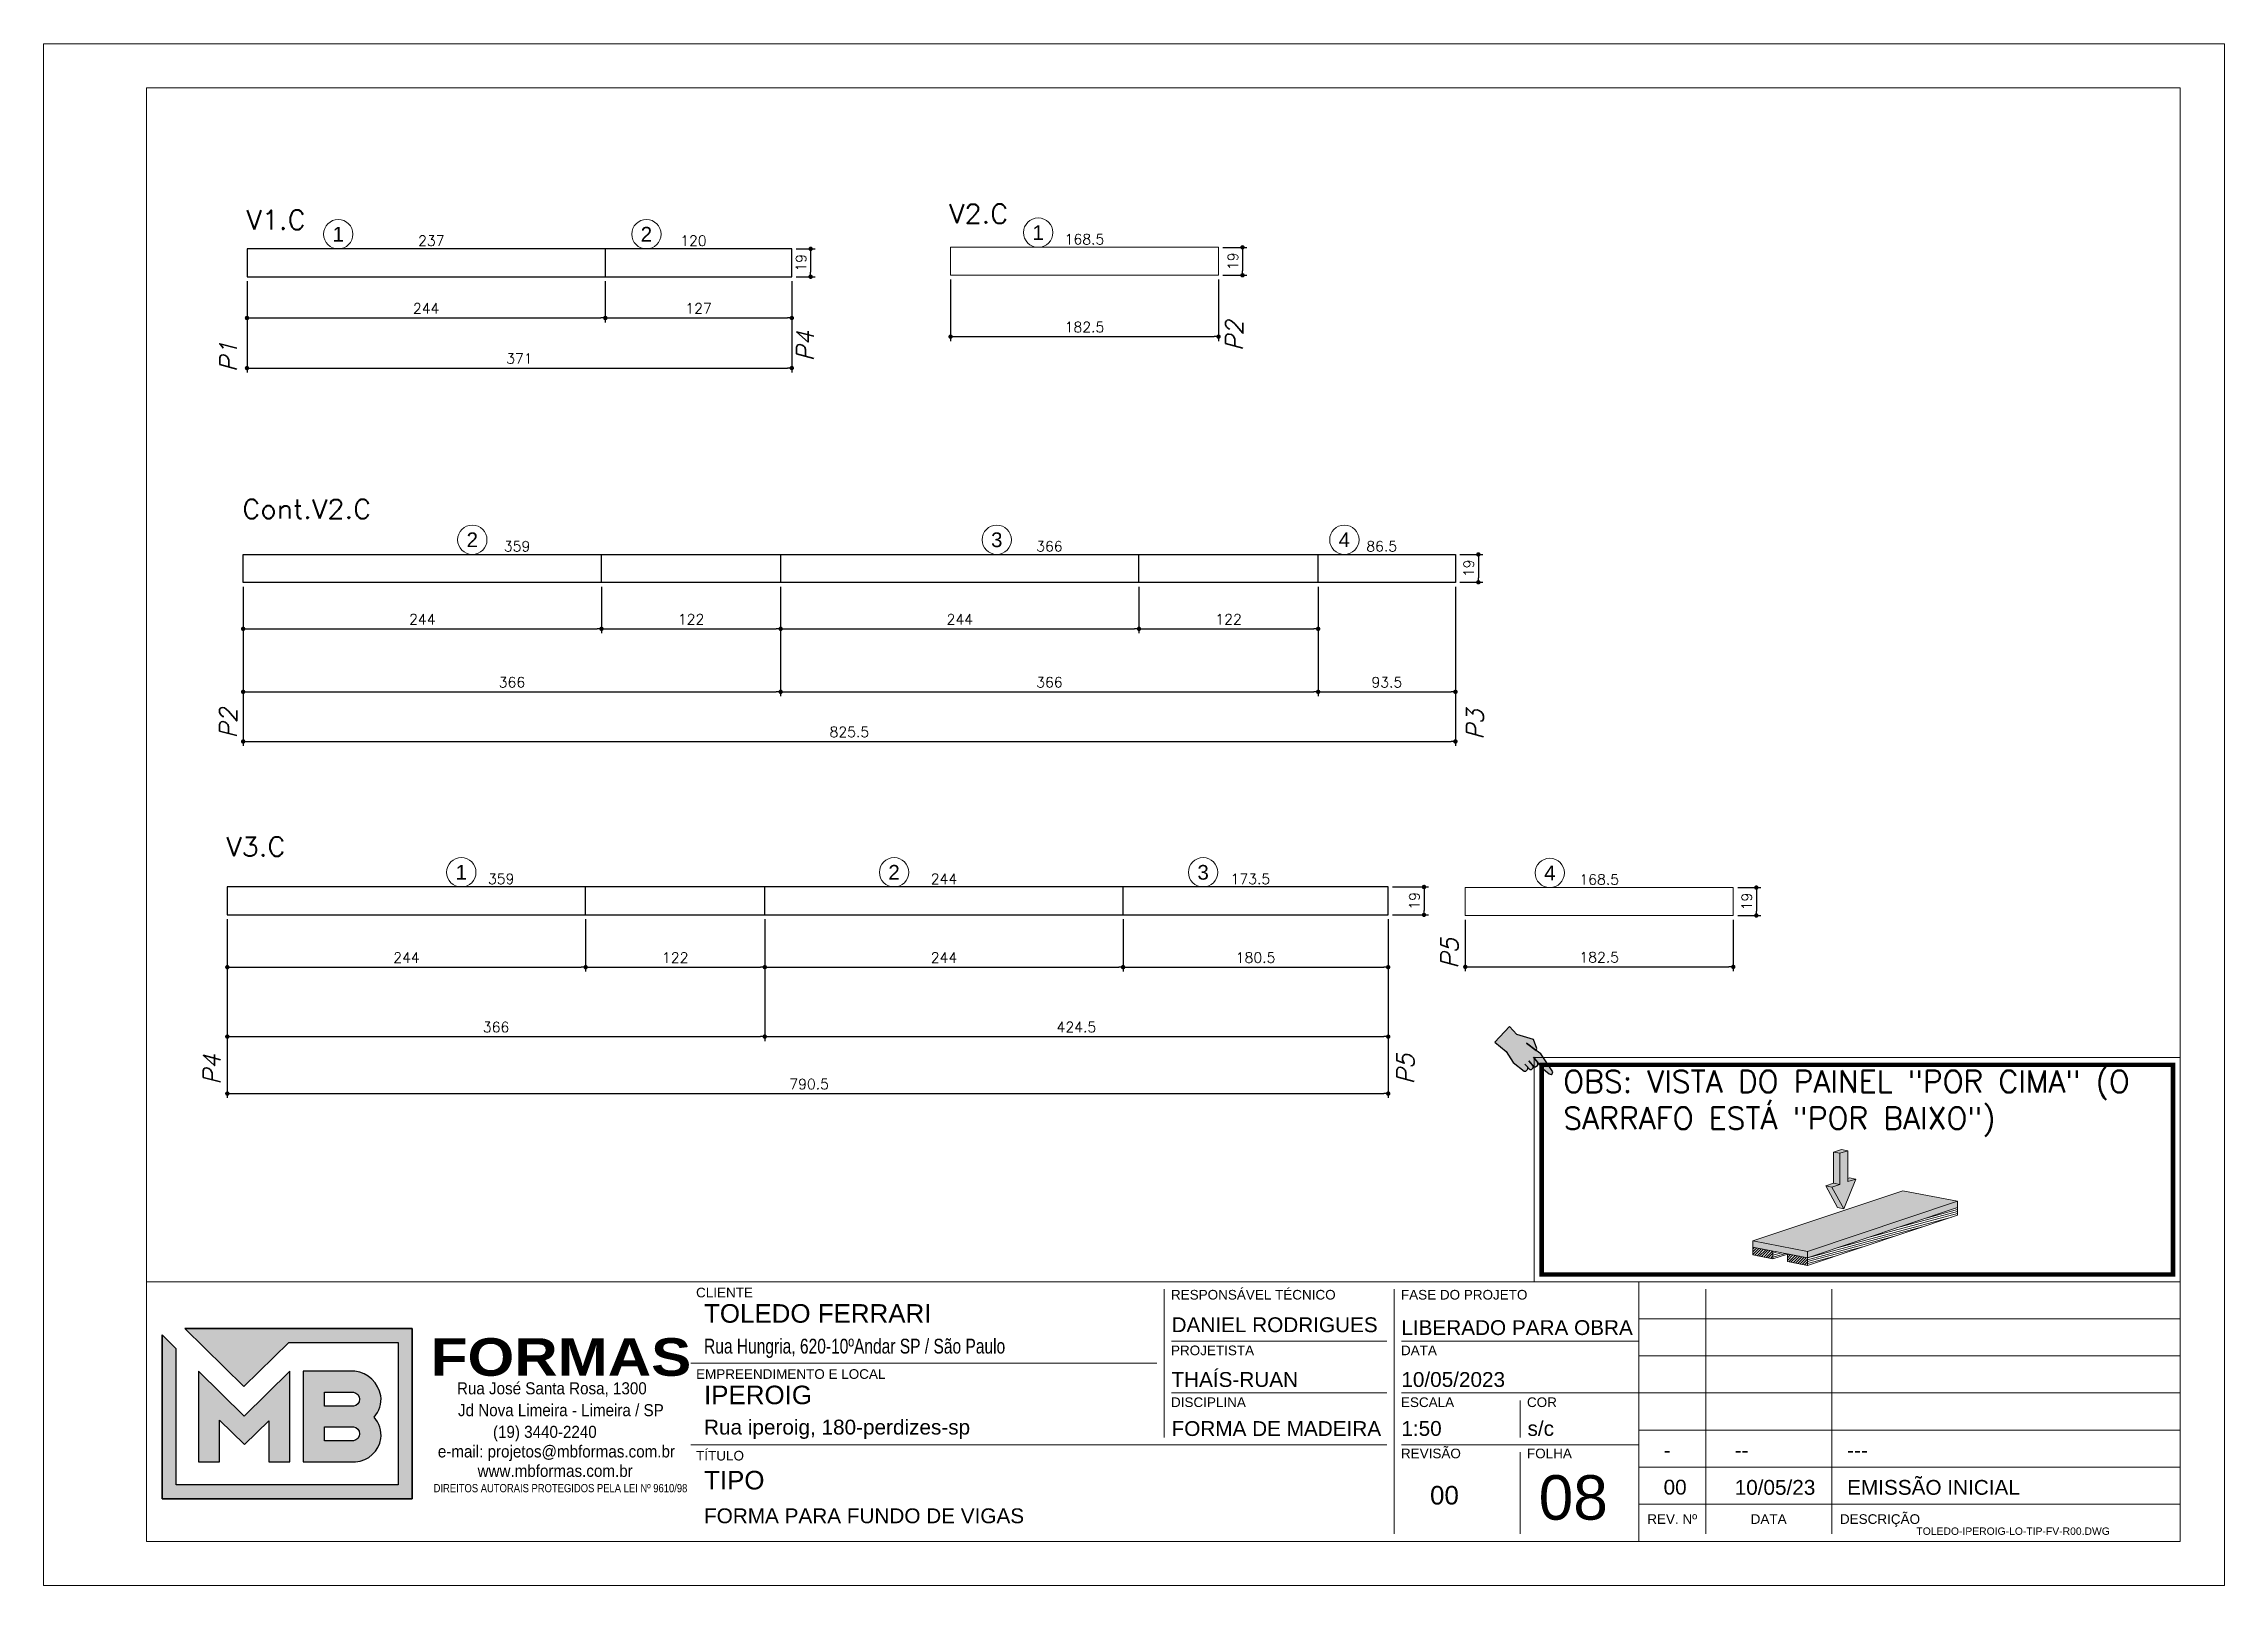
# Model space of a CAD drawing. Extents: x -20676 to 4767, y -817 to 13976.
# Drawn here: x -20676 to -19191, y 6382 to 7432 of the extents above; entities that cross this region are included whole.
import ezdxf
from ezdxf.enums import TextEntityAlignment as Align
from ezdxf.lldxf.tags import DXFTag

# ---------------------------------------------------------------- set-up
doc = ezdxf.new("R2010")
doc.units = 0
doc.header["$PDMODE"] = 2
doc.header["$PDSIZE"] = 10
doc.linetypes.add('CABLIN', pattern=[0.35, 0.25, -0.1])
doc.layers.get('0').update_dxf_attribs({"lineweight": 13})
doc.layers.get('Defpoints').update_dxf_attribs({"lineweight": 13})
for name, color, linetype, lineweight in [('contorno de painel', 7, 'Continuous', 13), ('cotas', 4, 'Continuous', 13), ('FOLHA MB', 7, 'Continuous', 13), ('HACHURACONCRETO', 7, 'Continuous', 13), ('Romaneio', 1, 'Continuous', 13), ('texto de viga', 7, 'Continuous', 13)]:
    doc.layers.add(name, color=color, linetype=linetype, lineweight=lineweight)
for name, color, linetype in [('Cota Sarrafo', 180, 'Continuous'), ('MB_LOGO', 254, 'Continuous'), ('Painéis', 200, 'Continuous'), ('REGUA-80', 111, 'Continuous'), ('TEXTO_GERAL', 7, 'Continuous'), ('va165-sec', 5, 'DASHED')]:
    doc.layers.add(name, color=color, linetype=linetype)
doc.styles.add('ARIAL', font='arial.ttf', dxfattribs={"oblique": 15, "height": 25})
doc.styles.add('MB_C01', font='arial.ttf', dxfattribs={"height": 1.3})
doc.styles.add('MB_C02', font='arial.ttf', dxfattribs={"height": 2})
doc.styles.add('MB_C03', font='arial.ttf', dxfattribs={"height": 2.5})
doc.styles.add('MB_C04', font='arial.ttf', dxfattribs={"height": 6})
doc.styles.add('MB_LOGO', font='ariblk.ttf', dxfattribs={"height": 75})
doc.styles.add('MB_TEXT', font='ARIALN.TTF', dxfattribs={"height": 10})
doc.styles.add('REGUA-120', font='ROMANS.shx', dxfattribs={"height": 15})
doc.styles.add('ROMANS', font='romans.shx')
tags = doc.linetypes.add('DASHED', pattern=[0.75, 0.5, -0.25]).pattern_tags.tags
tags[6:7] = [DXFTag(74, 4), DXFTag(75, 0), DXFTag(340, '0'), DXFTag(46, 1.0), DXFTag(50, 0.0), DXFTag(44, 0.0), DXFTag(45, 0.0)]
tags[4:5] = [DXFTag(74, 4), DXFTag(75, 0), DXFTag(340, '0'), DXFTag(46, 1.0), DXFTag(50, 0.0), DXFTag(44, 0.0), DXFTag(45, 0.0)]
doc.dimstyles.new('PAINEL', dxfattribs={"dimtxt": 7, "dimasz": 3, "dimexe": 3, "dimexo": 3, "dimgap": 3, "dimtad": 1, "dimdec": 1, "dimzin": 12, "dimdsep": 46, "dimtxsty": 'ROMANS', "dimblk": 'DOT', "dimcen": 0, "dimclrd": 4, "dimclre": 4, "dimclrt": 240, "dimadec": 1, "dimazin": 3, "dimtfac": 1, "dimtdec": 1, "dimtmove": 0, "dimatfit": 3, "dimfxl": 0, "dimtolj": 1, "dimtzin": 12, "dimarcsym": 0})
doc.dimstyles.new('projeto2', dxfattribs={"dimtxt": 7, "dimasz": 5, "dimexe": 1.25, "dimexo": 2.5, "dimgap": 2, "dimtad": 1, "dimdec": 1, "dimdsep": 46, "dimtxsty": 'ROMANS', "dimblk": 'OBLIQUE', "dimcen": 10, "dimdle": 1, "dimse1": 1, "dimse2": 1, "dimsd1": 1, "dimsd2": 1, "dimclrd": 256, "dimclre": 256, "dimclrt": 3, "dimadec": 0, "dimazin": 0, "dimtfac": 1, "dimtdec": 1, "dimtmove": 0, "dimatfit": 3, "dimldrblk": 'OBLIQUE', "dimfxl": 0, "dimlwd": -1, "dimlwe": -1, "dimarcsym": 0})

msp = doc.modelspace()

# ---------------------------------------------------------------- texts
at = {"layer": 'Romaneio', "color": 7, "style": 'ARIAL'}
for s, p in [('1', (-20475.76, 7302.47)), ('2', (-20265.92, 7302.47)), ('1', (-19999.13, 7303.54)), ('2', (-20384.49, 7094.35)), ('3', (-20027.35, 7094.35)), ('4', (-19790.64, 7094.35)), ('1', (-20391.97, 6867.89)), ('2', (-20097.27, 6867.89)), ('3', (-19886.82, 6867.89)), ('4', (-19650.75, 6867.5))]:
    msp.add_text(s, height=10, dxfattribs=at).set_placement(p, align=Align.MIDDLE_CENTER)
at = {"layer": 'texto de viga', "color": 215, "style": 'REGUA-120', "oblique": 15}
for s, p in [('P4', (-20151.92, 7215.81)), ('P2', (-19859.74, 7222.88)), ('P1', (-20544.71, 7208.63)), ('P2', (-20544.83, 6958.94)), ('P3', (-19695.78, 6958.12)), ('P5', (-19713.11, 6802.27)), ('P4', (-20556.05, 6723.07)), ('P5', (-19743.11, 6723.47))]:
    msp.add_text(s, height=11.752, rotation=90, dxfattribs=at).set_placement(p)
at = {"layer": 'TEXTO_GERAL', "style": 'REGUA-120', "width": 1.05}
for s, p in [('V2.C', (-20059.87, 7309.89)), ('V1.C', (-20538.33, 7305.72)), ('Cont.V2.C', (-20541.09, 7108.81)), ('V3.C', (-20552.08, 6878.88))]:
    msp.add_text(s, height=13, dxfattribs=at).set_placement(p)

# ---------------------------------------------------------------- blocks, each defined once
blk = doc.blocks.new('LOGO2')
at = {"layer": 'MB_LOGO', "linetype": 'Continuous'}
h = blk.add_hatch(color=256, dxfattribs=at)
h.dxf.hatch_style = 1
h.set_gradient(color1=(242, 132, 69), color2=(247, 180, 141), rotation=90, tint=1)
h.paths.add_polyline_path([(7.48, 9.64), (10.45, 12.57), (17.71, 12.57), (17.71, 3.12), (2.97, 3.12), (2.97, 12.14), (2.04, 13.06), (2.04, 2.19), (18.64, 2.19), (18.64, 13.5), (3.56, 13.5)])
h = blk.add_hatch(color=256, dxfattribs=at)
h.dxf.hatch_style = 1
h.set_gradient(color1=(242, 132, 69), color2=(247, 180, 141), rotation=90, tint=1)
h.paths.add_polyline_path([(10.52, 4.64), (10.52, 10.66), (7.5, 7.68), (4.47, 10.66), (4.47, 4.64), (5.86, 4.64), (5.86, 7.4), (7.51, 5.78), (9.13, 7.37), (9.13, 4.64)])
h = blk.add_hatch(color=256, dxfattribs=at)
h.dxf.hatch_style = 1
h.set_gradient(color1=(242, 132, 69), color2=(247, 180, 141), rotation=90, tint=1)
h.paths.add_polyline_path([(11.42, 10.66), (11.42, 4.64), (14.89, 4.64, 0.350532), (16.57, 6.18, 0.219217), (16.12, 7.6, 0.21502), (16.57, 9.03, 0.319901), (14.85, 10.66)])
h.paths.add_polyline_path([(14.75, 8.33), (12.82, 8.33), (12.82, 9.26), (14.63, 9.26, -1)], flags=16)
h.paths.add_polyline_path([(14.75, 6.04), (12.82, 6.04), (12.82, 6.97), (14.63, 6.97, -1)], flags=16)
blk.add_lwpolyline([(3.56, 13.5), (18.64, 13.5), (18.64, 2.19), (2.04, 2.19), (2.04, 13.06)], dxfattribs=at)
at = {"layer": 'MB_LOGO', "color": 31, "linetype": 'Continuous', "true_color": 0xf7b48d}
for points in [[(10.45, 12.57), (17.71, 12.57), (17.71, 3.12), (2.97, 3.12), (2.97, 12.14), (2.04, 13.06), (2.04, 2.19), (18.64, 2.19), (18.64, 13.5), (3.56, 13.5), (7.48, 9.64)], [(4.47, 10.66), (4.47, 4.64), (5.86, 4.64), (5.86, 7.4), (7.51, 5.78), (9.13, 7.37), (9.13, 4.64), (10.52, 4.64), (10.52, 10.66), (7.5, 7.68)]]:
    blk.add_lwpolyline(points, close=True, dxfattribs=at)
for points in [[(16.57, 9.03, 0.319901), (14.85, 10.66), (11.42, 10.66), (11.42, 4.64), (14.89, 4.64, 0.350532), (16.57, 6.18, 0.219217), (16.12, 7.6, 0.21502)], [(12.82, 9.26), (14.75, 9.26, -0.880235), (14.75, 8.33), (12.82, 8.33)], [(12.82, 6.97), (14.75, 6.97, -0.880235), (14.75, 6.04), (12.82, 6.04)]]:
    blk.add_lwpolyline(points, format="xyb", close=True, dxfattribs=at)
at = {"layer": 'MB_LOGO', "color": 0, "linetype": 'Continuous', "style": 'MB_LOGO'}
blk.add_text('FORMAS', height=2.496, dxfattribs=at).set_placement((19.88, 10.35))
at = {"layer": 'MB_LOGO', "color": 0, "style": 'MB_TEXT', "width": 1.1}
for s, p in [('Rua José Santa Rosa, 1300', (21.62, 9.12)), ('Jd Nova Limeira - Limeira / SP', (21.69, 7.67)), ('(19) 3440-2240', (24.01, 6.23)), ('e-mail: projetos@mbformas.com.br', (20.35, 4.93)), ('www.mbformas.com.br', (22.99, 3.64))]:
    blk.add_text(s, height=0.7993, dxfattribs=at).set_placement(p)
at = {"layer": 'MB_LOGO', "color": 252, "style": 'MB_TEXT'}
blk.add_text('DIREITOS AUTORAIS PROTEGIDOS PELA LEI Nº 9610/98', height=0.546, dxfattribs=at).set_placement((20.07, 2.62))
blk = doc.blocks.new('A$Ceb89ac90')
at = {"color": 1}
for p, q in [((1086.3, 356.7), (70, 356.7)), ((1086.3, 356.7), (1086.3, 179.9)), ((1455, 356.7), (1086.3, 356.7)), ((763, 351.7), (763, 250.7)), ((919.6, 351.7), (919.6, 185)), ((1131.8, 185), (1131.8, 351.7)), ((1217.6, 351.7), (1217.6, 185)), ((1455, 331.5), (1086.3, 331.5)), ((914.6, 316.3), (768.1, 316.3)), ((1086.3, 316.3), (924.7, 316.3)), ((758, 301.2), (440.7, 301.2)), ((1455, 306.2), (1086.3, 306.2)), ((914.6, 281), (768.1, 281)), ((1086.3, 281), (924.7, 281)), ((1005.5, 275.9), (1005.5, 250.7)), ((1455, 281), (1086.3, 281)), ((1455, 255.7), (1086.3, 255.7)), ((914.6, 245.6), (440.7, 245.6)), ((1086.3, 245.6), (924.7, 245.6)), ((1005.5, 240.6), (1005.5, 185)), ((1455, 230.4), (1086.3, 230.4)), ((1455, 205.2), (1086.3, 205.2))]:
    blk.add_line(p, q, dxfattribs=at)
for points in [[(0, 1199.9), (0, 149.9), (1485, 149.9), (1485, 1199.9)], [(70, 1169.9), (70, 179.9), (1455, 179.9), (1455, 1169.9)]]:
    blk.add_lwpolyline(points, close=True, dxfattribs=at)
at = {"xscale": 10.25810868844649, "yscale": 10.25810868844649, "zscale": 10.25810868844649}
blk.add_blockref('LOGO2', (59.7, 186.5), dxfattribs=at)
at = {"color": 6, "style": 'MB_C01'}
for s, height, p in [('CLIENTE', 6.57, (444.3, 346.1)), ('RESPONSÁVEL TÉCNICO', 6.566, (767.7, 344.6)), ('FASE DO PROJETO', 6.566, (924.3, 344.6)), ('PROJETISTA', 6.57, (767.7, 306.7)), ('DATA', 6.57, (924.3, 306.7)), ('EMPREENDIMENTO E LOCAL', 6.566, (444.3, 290.6)), ('DISCIPLINA', 6.57, (767.7, 271.4)), ('ESCALA', 6.57, (924.3, 271.4)), ('COR', 6.57, (1010.1, 271.4)), ('TÍTULO', 6.57, (444.3, 235)), ('REVISÃO', 6.57, (924.3, 236.5)), ('FOLHA', 6.57, (1010.1, 236.5))]:
    blk.add_text(s, height=height, dxfattribs=at).set_placement(p)
at = {"color": 5, "style": 'MB_C02'}
for s, p in [('DANIEL RODRIGUES', (768.1, 322.4)), ('FORMA DE MADEIRA', (768.1, 251.7))]:
    blk.add_text(s, height=10.102, dxfattribs=at).set_placement(p)
at = {"color": 6, "style": 'MB_C01'}
for s, p in [('REV. Nº', (1109, 195.1)), ('DATA', (1174.7, 195.1)), ('DESCRIÇÃO', (1250.5, 195.1))]:
    blk.add_text(s, height=6.57, dxfattribs=at).set_placement(p, align=Align.MIDDLE_CENTER)
at = {"insert": (1275.3, 189.4), "char_height": 5.051, "width": 210.818, "attachment_point": 1, "style": 'MB_C04'}
blk.add_mtext('TOLEDO-IPEROIG-LO-TIP-FV-R00.DWG', dxfattribs=at)
at = {"color": 5}
for tag, p, height, style in [('CLIENTE', (449.7, 328.8), 12.6, 'MB_C03'), ('REV_05', (1103.1, 338.1), 10.1, 'MB_C02'), ('DATA_REV_05', (1151.5, 337.9), 10.1, 'MB_C02'), ('INFO_REV_05', (1228.1, 337.9), 10.1, 'MB_C02'), ('FASE', (924.6, 320.5), 10.1, 'MB_C02'), ('REV_04', (1103.1, 312.8), 10.1, 'MB_C02'), ('DATA_REV_04', (1151.5, 312.7), 10.1, 'MB_C02'), ('INFO_REV_04', (1228.1, 312.7), 10.1, 'MB_C02'), ('REV_03', (1103.1, 287.6), 10.1, 'MB_C02'), ('DATA_REV_03', (1151.5, 287.4), 10.1, 'MB_C02'), ('INFO_REV_03', (1228.1, 287.4), 10.1, 'MB_C02'), ('OBRA', (449.7, 273.3), 12.6, 'MB_C03'), ('PROJETISTA', (768, 285.1), 10.1, 'MB_C02'), ('DATA', (924.6, 285.1), 10.1, 'MB_C02'), ('REV_02', (1103.1, 262.3), 10.1, 'MB_C02'), ('DATA_REV_02', (1151.5, 262.1), 10.1, 'MB_C02'), ('INFO_REV_02', (1228.1, 262.1), 10.1, 'MB_C02'), ('ESC', (924.6, 251.8), 10.1, 'MB_C02'), ('COR', (1010.5, 251.8), 10.1, 'MB_C02'), ('REV_01', (1103.1, 237.1), 10.1, 'MB_C02'), ('DATA_REV_01', (1151.5, 236.9), 10.1, 'MB_C02'), ('INFO_REV_01', (1228.1, 236.9), 10.1, 'MB_C02'), ('PAVIMENTO', (449.7, 215.3), 12.6, 'MB_C03'), ('FL', (1018.1, 194.7), 30.3, 'MB_C04'), ('EMISSÃO_INICIAL', (1228.1, 211.6), 10.1, 'MB_C02'), ('REV', (944.1, 205), 12.6, 'MB_C03'), ('REV_00', (1103.1, 211.8), 10.1, 'MB_C02'), ('DATA_REV_00', (1151.5, 211.6), 10.1, 'MB_C02')]:
    blk.add_attdef(tag, p, '', height=height, dxfattribs=dict(at, style=style))
at = {"color": 6, "style": 'MB_C02'}
for tag, p in [('ENDEREÇO_CLIENTE', (449.7, 307.8)), ('ENDEREÇO_OBRA', (449.7, 252.7)), ('TIPO_DE_PROJETO', (449.7, 192.3))]:
    blk.add_attdef(tag, p, '', height=10.1, dxfattribs=at)
blk = doc.blocks.new('INDICADOR')
at = {"layer": 'va165-sec', "ltscale": 100}
blk.add_hatch(color=61, dxfattribs=at).paths.add_polyline_path([(-59.7, -24.5), (-37.5, -24.3), (-35.4, -22.8), (-34.7, -18.5), (-36.9, -15.9), (-32.1, -16.5), (-29.9, -15.1), (-29.3, -11.2), (-31.5, -8.9), (-29.5, -9.3), (-27.5, -7.7), (-26.6, -3.4), (-28.9, -0.4), (-18.5, -2.8), (-3.7, -3.1), (-0.7, -1.9), (0, 0), (-1.3, 2.8), (-2.9, 3.5), (-33.7, 13.2), (-42.6, 13.1), (-44, 16), (-56.7, 23.9), (-82.1, 13.8), (-99.5, 16.7), (-102.1, -17), (-79.1, -17.5)])
at = {"layer": 'REGUA-80', "color": 1}
blk.add_lwpolyline([(-102.1, -17), (-79.1, -17.5), (-59.7, -24.5), (-37.5, -24.3), (-35.4, -22.8), (-34.7, -18.5), (-36.9, -15.9), (-43.1, -15.1), (-32.1, -16.5), (-29.9, -15.1), (-29.3, -11.2), (-31.5, -8.9), (-41.5, -7), (-29.5, -9.3), (-27.5, -7.7), (-26.6, -3.4), (-28.9, -0.4), (-39.8, 2.2), (-18.5, -2.8), (-3.7, -3.1), (-0.7, -1.9), (0, 0), (-1.3, 2.8), (-2.9, 3.5), (-33.7, 13.2), (-42.6, 13.1), (-61.9, 12.9), (-42.6, 13.1), (-44, 16), (-56.7, 23.9), (-82.1, 13.8), (-99.5, 16.7), (-102.1, -17)], dxfattribs=at)
blk = doc.blocks.new('DEDADA')
at = {"linetype": 'Continuous', "ltscale": 100, "xscale": 0.5000000000004939, "yscale": 0.5000000000004939, "zscale": 0.5000000000004939, "rotation": 321.5463332659798}
blk.add_blockref('INDICADOR', (63.1, 17), dxfattribs=at)
blk = doc.blocks.new('FDSFSDFSDF')
at = {"layer": 'HACHURACONCRETO'}
h = blk.add_hatch(color=1, dxfattribs=at)
h.dxf.hatch_style = 1
h.paths.add_polyline_path([(-20956.4, 7327.5), (-20960.7, 7328.3), (-20960.7, 7307.2), (-20956.4, 7306.3)], flags=17)
h.paths.add_polyline_path([(-20951, 7329.3), (-20956.4, 7327.5), (-20956.4, 7306.3), (-20961.8, 7304.5), (-20953.7, 7289.8), (-20945.6, 7310), (-20951, 7308.2)])
h.paths.add_polyline_path([(-20961.8, 7304.5), (-20966.1, 7305.3), (-20958, 7290.7), (-20953.7, 7289.8)])
h.paths.add_polyline_path([(-20956.4, 7306.3), (-20960.7, 7307.2), (-20966.1, 7305.3), (-20961.8, 7304.5)])
h.paths.add_polyline_path([(-20945.6, 7310), (-20949.9, 7310.8), (-20951, 7310.4), (-20951, 7308.2)], flags=17)
h.paths.add_polyline_path([(-20951, 7329.3), (-20955.3, 7330.1), (-20960.7, 7328.3), (-20956.4, 7327.5)])
h = blk.add_hatch(color=253, dxfattribs=at)
h.dxf.hatch_style = 1
h.paths.add_polyline_path([(-20876.3, 7294.9), (-20913.5, 7302), (-21015.7, 7267.8), (-20978.5, 7260.6)])
h.paths.add_polyline_path([(-21015.7, 7267.8), (-21015.7, 7263.5), (-20978.5, 7256.4), (-20978.5, 7260.6)])
h.paths.add_polyline_path([(-20876.3, 7290.6), (-20876.3, 7294.9), (-20978.5, 7260.6), (-20978.5, 7256.4)])
h = blk.add_hatch(dxfattribs=at)
h.set_pattern_fill('ANSI31', color=252, scale=0.409149, angle=150)
h.set_pattern_definition([(195, (7609.989, -2957.4306), (0.336218163, -1.254783266), [])])
h.paths.add_polyline_path([(-20992.2, 7258.9), (-20992.2, 7259), (-21002, 7260.9), (-21002, 7255.6)])
h.paths.add_polyline_path([(-20876.3, 7285.4), (-20876.3, 7290.6), (-20978.5, 7256.4), (-20978.5, 7251.1)])
h = blk.add_hatch(dxfattribs=at)
h.set_pattern_fill('ANSI31', color=252, scale=0.409149)
h.set_pattern_definition([(45, (7609.989, -2957.4306), (-0.918565103, 0.918565103), [])])
h.paths.add_polyline_path([(-21002, 7260.9), (-21015.7, 7263.5), (-21015.7, 7258.3), (-21002, 7255.6)])
h.paths.add_polyline_path([(-20978.5, 7256.4), (-20992.2, 7259), (-20992.2, 7253.8), (-20978.5, 7251.1)])
at = {"color": 0, "linetype": 'Continuous', "lineweight": 0, "extrusion": (5.55112e-17, 0.967349, 0.253449)}
for p, q in [((-20960.7, 7328.3), (-20955.3, 7330.1)), ((-20956.4, 7327.5), (-20960.7, 7328.3)), ((-20960.7, 7307.2), (-20960.7, 7328.3)), ((-20951, 7329.3), (-20956.4, 7327.5)), ((-20956.4, 7327.5), (-20956.4, 7306.3)), ((-20951, 7329.3), (-20955.3, 7330.1)), ((-20951, 7308.2), (-20951, 7329.3)), ((-20966.1, 7305.3), (-20960.7, 7307.2)), ((-20956.4, 7306.3), (-20961.8, 7304.5)), ((-20956.4, 7306.3), (-20960.7, 7307.2)), ((-20953.7, 7289.8), (-20945.6, 7310)), ((-20951, 7310.4), (-20949.9, 7310.8)), ((-20945.6, 7310), (-20951, 7308.2)), ((-20945.6, 7310), (-20949.9, 7310.8)), ((-20913.5, 7302), (-21015.7, 7267.8)), ((-20978.5, 7260.6), (-20876.3, 7294.9)), ((-20961.8, 7304.5), (-20966.1, 7305.3)), ((-20958, 7290.7), (-20966.1, 7305.3)), ((-20961.8, 7304.5), (-20953.7, 7289.8)), ((-20876.3, 7294.9), (-20913.5, 7302)), ((-20876.3, 7290.6), (-20876.3, 7294.9)), ((-20876.3, 7290.6), (-20978.5, 7256.4)), ((-20876.3, 7290.6), (-20978.5, 7256.4)), ((-20876.3, 7285.4), (-20978.5, 7251.1)), ((-20953.7, 7289.8), (-20958, 7290.7)), ((-20876.3, 7290.6), (-20876.3, 7285.4)), ((-21015.7, 7267.8), (-20978.5, 7260.6)), ((-21015.7, 7263.5), (-21015.7, 7267.8)), ((-21015.7, 7263.5), (-21015.7, 7258.3)), ((-21015.7, 7263.5), (-21002, 7260.9)), ((-20978.5, 7256.4), (-21015.7, 7263.5)), ((-21002, 7255.6), (-21015.7, 7258.3)), ((-21002, 7260.9), (-21002, 7255.6)), ((-20992.2, 7258.9), (-21002, 7255.6)), ((-20978.5, 7256.4), (-20992.2, 7259)), ((-20992.2, 7259), (-20992.2, 7253.8)), ((-20978.5, 7251.1), (-20992.2, 7253.8)), ((-20978.5, 7256.4), (-20978.5, 7260.6)), ((-20978.5, 7256.4), (-20978.5, 7251.1))]:
    blk.add_line(p, q, dxfattribs=at)
blk.add_lwpolyline([(-21164.5, 7392.8), (-20724.6, 7392.8), (-20724.6, 7240), (-21164.5, 7240)], close=True)
at = {"const_width": 3}
blk.add_lwpolyline([(-21159.5, 7387.8), (-20729.6, 7387.8), (-20729.6, 7245), (-21159.5, 7245)], close=True, dxfattribs=at)
at = {"lineweight": 5, "xscale": 0.8622490710097133, "yscale": 0.8622490710097133, "zscale": 0.2874163570032379}
blk.add_blockref('DEDADA', (-21206.7, 7367), dxfattribs=at)
at = {"layer": 'contorno de painel', "linetype": 'CABLIN', "insert": (-21144.8, 7383.9), "char_height": 15, "attachment_point": 1, "style": 'ROMANS'}
blk.add_mtext_dynamic_manual_height_columns('OBS: VISTA DO PAINEL "POR CIMA" (O SARRAFO ESTÁ "POR BAIXO")', width=429.807, gutter_width=45, heights=[0], dxfattribs=at)
blk = doc.blocks.new('_Dot')
at = {"color": 0, "linetype": 'ByBlock', "lineweight": -2}
blk.add_line((-0.5, 0), (-1, 0), dxfattribs=at)
at = {"color": 0, "linetype": 'ByBlock', "const_width": 0.5}
blk.add_lwpolyline([(-0.25, 0, 1), (0.25, 0, 1)], format="xyb", close=True, dxfattribs=at)
blk = doc.blocks.new('*D1317')
at = {"layer": 'cotas', "color": 4, "lineweight": -2, "transparency": 16777216}
for p, q in [((-20537.9, 7270.5), (-20537.9, 7208.3)), ((-20166.9, 7270.5), (-20166.9, 7208.3)), ((-20534.9, 7211.3), (-20169.9, 7211.3))]:
    blk.add_line(p, q, dxfattribs=at)
at = {"layer": 'Defpoints', "color": 0, "transparency": 16777216}
for p in [(-20537.9, 7273.5), (-20166.9, 7273.5), (-20166.9, 7211.3)]:
    blk.add_point(p, dxfattribs=at)
at = {"layer": 'cotas', "color": 4, "lineweight": -2, "transparency": 16777216, "xscale": 3, "yscale": 3, "zscale": 3, "rotation": 180}
blk.add_blockref('_Dot', (-20537.9, 7211.3), dxfattribs=at)
at = {"layer": 'cotas', "color": 4, "lineweight": -2, "transparency": 16777216, "xscale": 3, "yscale": 3, "zscale": 3}
blk.add_blockref('_Dot', (-20166.9, 7211.3), dxfattribs=at)
at = {"layer": 'cotas', "color": 240, "transparency": 16777216, "insert": (-20352.4, 7217.8), "char_height": 7, "attachment_point": 5, "style": 'ROMANS'}
blk.add_mtext('\\A1;371', dxfattribs=at)
blk = doc.blocks.new('*D1318')
at = {"layer": 'cotas', "color": 4, "lineweight": -2, "transparency": 16777216}
for p, q in [((-20163.9, 7292.5), (-20151.1, 7292.5)), ((-20154.1, 7289.5), (-20154.1, 7276.5)), ((-20163.9, 7273.5), (-20151.1, 7273.5))]:
    blk.add_line(p, q, dxfattribs=at)
at = {"layer": 'Defpoints', "color": 0, "transparency": 16777216}
for p in [(-20166.9, 7292.5), (-20166.9, 7273.5), (-20154.1, 7273.5)]:
    blk.add_point(p, dxfattribs=at)
at = {"layer": 'cotas', "color": 4, "lineweight": -2, "transparency": 16777216, "xscale": 3, "yscale": 3, "zscale": 3}
for p, rotation in [((-20154.1, 7292.5), 90), ((-20154.1, 7273.5), 270)]:
    blk.add_blockref('_Dot', p, dxfattribs=dict(at, rotation=rotation))
at = {"layer": 'cotas', "color": 240, "transparency": 16777216, "insert": (-20160.6, 7283), "char_height": 7, "attachment_point": 5, "rotation": 90, "style": 'ROMANS'}
blk.add_mtext('\\A1;19', dxfattribs=at)
blk = doc.blocks.new('*D1319')
at = {"layer": 'cotas', "color": 4, "lineweight": -2, "transparency": 16777216}
for p, q in [((-20537.9, 7270.5), (-20537.9, 7242.4)), ((-20293.9, 7270.5), (-20293.9, 7242.4)), ((-20534.9, 7245.4), (-20296.9, 7245.4))]:
    blk.add_line(p, q, dxfattribs=at)
at = {"layer": 'Defpoints', "color": 0, "transparency": 16777216}
for p in [(-20537.9, 7273.5), (-20293.9, 7273.5), (-20293.9, 7245.4)]:
    blk.add_point(p, dxfattribs=at)
at = {"layer": 'cotas', "color": 4, "lineweight": -2, "transparency": 16777216, "xscale": 3, "yscale": 3, "zscale": 3, "rotation": 180}
blk.add_blockref('_Dot', (-20537.9, 7245.4), dxfattribs=at)
at = {"layer": 'cotas', "color": 4, "lineweight": -2, "transparency": 16777216, "xscale": 3, "yscale": 3, "zscale": 3}
blk.add_blockref('_Dot', (-20293.9, 7245.4), dxfattribs=at)
at = {"layer": 'cotas', "color": 240, "transparency": 16777216, "insert": (-20415.9, 7251.9), "char_height": 7, "attachment_point": 5, "style": 'ROMANS'}
blk.add_mtext('\\A1;244', dxfattribs=at)
blk = doc.blocks.new('*D1320')
at = {"layer": 'cotas', "color": 4, "lineweight": -2, "transparency": 16777216}
for p, q in [((-20293.9, 7270.5), (-20293.9, 7242.4)), ((-20166.9, 7270.5), (-20166.9, 7242.4)), ((-20290.9, 7245.4), (-20169.9, 7245.4))]:
    blk.add_line(p, q, dxfattribs=at)
at = {"layer": 'Defpoints', "color": 0, "transparency": 16777216}
for p in [(-20293.9, 7273.5), (-20166.9, 7273.5), (-20166.9, 7245.4)]:
    blk.add_point(p, dxfattribs=at)
at = {"layer": 'cotas', "color": 4, "lineweight": -2, "transparency": 16777216, "xscale": 3, "yscale": 3, "zscale": 3, "rotation": 180}
blk.add_blockref('_Dot', (-20293.9, 7245.4), dxfattribs=at)
at = {"layer": 'cotas', "color": 4, "lineweight": -2, "transparency": 16777216, "xscale": 3, "yscale": 3, "zscale": 3}
blk.add_blockref('_Dot', (-20166.9, 7245.4), dxfattribs=at)
at = {"layer": 'cotas', "color": 240, "transparency": 16777216, "insert": (-20230.4, 7251.9), "char_height": 7, "attachment_point": 5, "style": 'ROMANS'}
blk.add_mtext('\\A1;127', dxfattribs=at)
blk = doc.blocks.new('*D1321')
at = {"layer": 'Defpoints', "color": 0, "transparency": 16777216}
for p in [(-20530.9, 7292.5), (-20293.9, 7292.5), (-20293.9, 7292.5)]:
    blk.add_point(p, dxfattribs=at)
at = {"layer": 'Cota Sarrafo', "color": 3, "transparency": 16777216, "insert": (-20412.4, 7298), "char_height": 7, "attachment_point": 5, "style": 'ROMANS'}
blk.add_mtext('237', dxfattribs=at)
blk = doc.blocks.new('_OBLIQUE')
at = {"color": 0, "linetype": 'ByBlock', "lineweight": -2}
for p, q in [((0, 0), (-1, 0)), ((-0.5, -0.5), (0.5, 0.5))]:
    blk.add_line(p, q, dxfattribs=at)
blk = doc.blocks.new('*D1322')
at = {"layer": 'Defpoints', "color": 0, "transparency": 16777216}
for p in [(-20293.9, 7292.5), (-20173.9, 7292.5), (-20173.9, 7292.5)]:
    blk.add_point(p, dxfattribs=at)
at = {"layer": 'Cota Sarrafo', "color": 3, "transparency": 16777216, "insert": (-20233.9, 7298), "char_height": 7, "attachment_point": 5, "style": 'ROMANS'}
blk.add_mtext('120', dxfattribs=at)
blk = doc.blocks.new('*D1323')
at = {"layer": 'cotas', "color": 4, "lineweight": -2, "transparency": 16777216}
for p, q in [((-20058.8, 7271.5), (-20058.8, 7229.7)), ((-19876.3, 7271.5), (-19876.3, 7229.7)), ((-20055.8, 7232.7), (-19879.3, 7232.7))]:
    blk.add_line(p, q, dxfattribs=at)
at = {"layer": 'Defpoints', "color": 0, "transparency": 16777216}
for p in [(-20058.8, 7274.5), (-19876.3, 7274.5), (-19876.3, 7232.7)]:
    blk.add_point(p, dxfattribs=at)
at = {"layer": 'cotas', "color": 4, "lineweight": -2, "transparency": 16777216, "xscale": 3, "yscale": 3, "zscale": 3, "rotation": 180}
blk.add_blockref('_Dot', (-20058.8, 7232.7), dxfattribs=at)
at = {"layer": 'cotas', "color": 4, "lineweight": -2, "transparency": 16777216, "xscale": 3, "yscale": 3, "zscale": 3}
blk.add_blockref('_Dot', (-19876.3, 7232.7), dxfattribs=at)
at = {"layer": 'cotas', "color": 240, "transparency": 16777216, "insert": (-19967.6, 7239.2), "char_height": 7, "attachment_point": 5, "style": 'ROMANS'}
blk.add_mtext('\\A1;182.5', dxfattribs=at)
blk = doc.blocks.new('*D1324')
at = {"layer": 'cotas', "color": 4, "lineweight": -2, "transparency": 16777216}
for p, q in [((-19873.3, 7293.5), (-19857, 7293.5)), ((-19860, 7290.5), (-19860, 7277.5)), ((-19873.3, 7274.5), (-19857, 7274.5))]:
    blk.add_line(p, q, dxfattribs=at)
at = {"layer": 'Defpoints', "color": 0, "transparency": 16777216}
for p in [(-19876.3, 7293.5), (-19876.3, 7274.5), (-19860, 7274.5)]:
    blk.add_point(p, dxfattribs=at)
at = {"layer": 'cotas', "color": 4, "lineweight": -2, "transparency": 16777216, "xscale": 3, "yscale": 3, "zscale": 3}
for p, rotation in [((-19860, 7293.5), 90), ((-19860, 7274.5), 270)]:
    blk.add_blockref('_Dot', p, dxfattribs=dict(at, rotation=rotation))
at = {"layer": 'cotas', "color": 240, "transparency": 16777216, "insert": (-19866.5, 7284), "char_height": 7, "attachment_point": 5, "rotation": 90, "style": 'ROMANS'}
blk.add_mtext('\\A1;19', dxfattribs=at)
blk = doc.blocks.new('*D1325')
at = {"layer": 'Defpoints', "color": 0, "transparency": 16777216}
for p in [(-20051.8, 7293.5), (-19883.3, 7293.5), (-19883.3, 7293.5)]:
    blk.add_point(p, dxfattribs=at)
at = {"layer": 'Cota Sarrafo', "color": 3, "transparency": 16777216, "insert": (-19967.6, 7299), "char_height": 7, "attachment_point": 5, "style": 'ROMANS'}
blk.add_mtext('168.5', dxfattribs=at)
blk = doc.blocks.new('*D1326')
at = {"layer": 'cotas', "color": 4, "lineweight": -2, "transparency": 16777216}
for p, q in [((-20540.5, 7062.4), (-20540.5, 6954)), ((-19715, 7062.4), (-19715, 6954)), ((-20537.5, 6957), (-19718, 6957))]:
    blk.add_line(p, q, dxfattribs=at)
at = {"layer": 'Defpoints', "color": 0, "transparency": 16777216}
for p in [(-20540.5, 7065.4), (-19715, 7065.4), (-19715, 6957)]:
    blk.add_point(p, dxfattribs=at)
at = {"layer": 'cotas', "color": 4, "lineweight": -2, "transparency": 16777216, "xscale": 3, "yscale": 3, "zscale": 3, "rotation": 180}
blk.add_blockref('_Dot', (-20540.5, 6957), dxfattribs=at)
at = {"layer": 'cotas', "color": 4, "lineweight": -2, "transparency": 16777216, "xscale": 3, "yscale": 3, "zscale": 3}
blk.add_blockref('_Dot', (-19715, 6957), dxfattribs=at)
at = {"layer": 'cotas', "color": 240, "transparency": 16777216, "insert": (-20127.7, 6963.5), "char_height": 7, "attachment_point": 5, "style": 'ROMANS'}
blk.add_mtext('\\A1;825.5', dxfattribs=at)
blk = doc.blocks.new('*D1327')
at = {"layer": 'cotas', "color": 4, "lineweight": -2, "transparency": 16777216}
for p, q in [((-19712, 7084.4), (-19696.4, 7084.4)), ((-19699.4, 7081.4), (-19699.4, 7068.4)), ((-19712, 7065.4), (-19696.4, 7065.4))]:
    blk.add_line(p, q, dxfattribs=at)
at = {"layer": 'Defpoints', "color": 0, "transparency": 16777216}
for p in [(-19715, 7084.4), (-19715, 7065.4), (-19699.4, 7065.4)]:
    blk.add_point(p, dxfattribs=at)
at = {"layer": 'cotas', "color": 4, "lineweight": -2, "transparency": 16777216, "xscale": 3, "yscale": 3, "zscale": 3}
for p, rotation in [((-19699.4, 7084.4), 90), ((-19699.4, 7065.4), 270)]:
    blk.add_blockref('_Dot', p, dxfattribs=dict(at, rotation=rotation))
at = {"layer": 'cotas', "color": 240, "transparency": 16777216, "insert": (-19705.9, 7074.9), "char_height": 7, "attachment_point": 5, "rotation": 90, "style": 'ROMANS'}
blk.add_mtext('\\A1;19', dxfattribs=at)
blk = doc.blocks.new('*D1328')
at = {"layer": 'cotas', "color": 4, "lineweight": -2, "transparency": 16777216}
for p, q in [((-20540.5, 7062.4), (-20540.5, 7030.7)), ((-20296.5, 7062.4), (-20296.5, 7030.7)), ((-20537.5, 7033.7), (-20299.5, 7033.7))]:
    blk.add_line(p, q, dxfattribs=at)
at = {"layer": 'Defpoints', "color": 0, "transparency": 16777216}
for p in [(-20540.5, 7065.4), (-20296.5, 7065.4), (-20296.5, 7033.7)]:
    blk.add_point(p, dxfattribs=at)
at = {"layer": 'cotas', "color": 4, "lineweight": -2, "transparency": 16777216, "xscale": 3, "yscale": 3, "zscale": 3, "rotation": 180}
blk.add_blockref('_Dot', (-20540.5, 7033.7), dxfattribs=at)
at = {"layer": 'cotas', "color": 4, "lineweight": -2, "transparency": 16777216, "xscale": 3, "yscale": 3, "zscale": 3}
blk.add_blockref('_Dot', (-20296.5, 7033.7), dxfattribs=at)
at = {"layer": 'cotas', "color": 240, "transparency": 16777216, "insert": (-20418.5, 7040.2), "char_height": 7, "attachment_point": 5, "style": 'ROMANS'}
blk.add_mtext('\\A1;244', dxfattribs=at)
blk = doc.blocks.new('*D1329')
at = {"layer": 'cotas', "color": 4, "lineweight": -2, "transparency": 16777216}
for p, q in [((-20296.5, 7062.4), (-20296.5, 7030.7)), ((-20174.5, 7062.4), (-20174.5, 7030.7)), ((-20293.5, 7033.7), (-20177.5, 7033.7))]:
    blk.add_line(p, q, dxfattribs=at)
at = {"layer": 'Defpoints', "color": 0, "transparency": 16777216}
for p in [(-20296.5, 7065.4), (-20174.5, 7065.4), (-20174.5, 7033.7)]:
    blk.add_point(p, dxfattribs=at)
at = {"layer": 'cotas', "color": 4, "lineweight": -2, "transparency": 16777216, "xscale": 3, "yscale": 3, "zscale": 3, "rotation": 180}
blk.add_blockref('_Dot', (-20296.5, 7033.7), dxfattribs=at)
at = {"layer": 'cotas', "color": 4, "lineweight": -2, "transparency": 16777216, "xscale": 3, "yscale": 3, "zscale": 3}
blk.add_blockref('_Dot', (-20174.5, 7033.7), dxfattribs=at)
at = {"layer": 'cotas', "color": 240, "transparency": 16777216, "insert": (-20235.5, 7040.2), "char_height": 7, "attachment_point": 5, "style": 'ROMANS'}
blk.add_mtext('\\A1;122', dxfattribs=at)
blk = doc.blocks.new('*D1330')
at = {"layer": 'cotas', "color": 4, "lineweight": -2, "transparency": 16777216}
for p, q in [((-20174.5, 7062.4), (-20174.5, 7030.7)), ((-19930.5, 7062.4), (-19930.5, 7030.7)), ((-20171.5, 7033.7), (-19933.5, 7033.7))]:
    blk.add_line(p, q, dxfattribs=at)
at = {"layer": 'Defpoints', "color": 0, "transparency": 16777216}
for p in [(-20174.5, 7065.4), (-19930.5, 7065.4), (-19930.5, 7033.7)]:
    blk.add_point(p, dxfattribs=at)
at = {"layer": 'cotas', "color": 4, "lineweight": -2, "transparency": 16777216, "xscale": 3, "yscale": 3, "zscale": 3, "rotation": 180}
blk.add_blockref('_Dot', (-20174.5, 7033.7), dxfattribs=at)
at = {"layer": 'cotas', "color": 4, "lineweight": -2, "transparency": 16777216, "xscale": 3, "yscale": 3, "zscale": 3}
blk.add_blockref('_Dot', (-19930.5, 7033.7), dxfattribs=at)
at = {"layer": 'cotas', "color": 240, "transparency": 16777216, "insert": (-20052.5, 7040.2), "char_height": 7, "attachment_point": 5, "style": 'ROMANS'}
blk.add_mtext('\\A1;244', dxfattribs=at)
blk = doc.blocks.new('*D1331')
at = {"layer": 'cotas', "color": 4, "lineweight": -2, "transparency": 16777216}
for p, q in [((-19930.5, 7062.4), (-19930.5, 7030.7)), ((-19808.5, 7062.4), (-19808.5, 7030.7)), ((-19927.5, 7033.7), (-19811.5, 7033.7))]:
    blk.add_line(p, q, dxfattribs=at)
at = {"layer": 'Defpoints', "color": 0, "transparency": 16777216}
for p in [(-19930.5, 7065.4), (-19808.5, 7065.4), (-19808.5, 7033.7)]:
    blk.add_point(p, dxfattribs=at)
at = {"layer": 'cotas', "color": 4, "lineweight": -2, "transparency": 16777216, "xscale": 3, "yscale": 3, "zscale": 3, "rotation": 180}
blk.add_blockref('_Dot', (-19930.5, 7033.7), dxfattribs=at)
at = {"layer": 'cotas', "color": 4, "lineweight": -2, "transparency": 16777216, "xscale": 3, "yscale": 3, "zscale": 3}
blk.add_blockref('_Dot', (-19808.5, 7033.7), dxfattribs=at)
at = {"layer": 'cotas', "color": 240, "transparency": 16777216, "insert": (-19869.5, 7040.2), "char_height": 7, "attachment_point": 5, "style": 'ROMANS'}
blk.add_mtext('\\A1;122', dxfattribs=at)
blk = doc.blocks.new('*D1332')
at = {"layer": 'cotas', "color": 4, "lineweight": -2, "transparency": 16777216}
for p, q in [((-19808.5, 7062.4), (-19808.5, 6987.8)), ((-19715, 7062.4), (-19715, 6987.8)), ((-19805.5, 6990.8), (-19718, 6990.8))]:
    blk.add_line(p, q, dxfattribs=at)
at = {"layer": 'Defpoints', "color": 0, "transparency": 16777216}
for p in [(-19808.5, 7065.4), (-19715, 7065.4), (-19715, 6990.8)]:
    blk.add_point(p, dxfattribs=at)
at = {"layer": 'cotas', "color": 4, "lineweight": -2, "transparency": 16777216, "xscale": 3, "yscale": 3, "zscale": 3, "rotation": 180}
blk.add_blockref('_Dot', (-19808.5, 6990.8), dxfattribs=at)
at = {"layer": 'cotas', "color": 4, "lineweight": -2, "transparency": 16777216, "xscale": 3, "yscale": 3, "zscale": 3}
blk.add_blockref('_Dot', (-19715, 6990.8), dxfattribs=at)
at = {"layer": 'cotas', "color": 240, "transparency": 16777216, "insert": (-19761.7, 6997.3), "char_height": 7, "attachment_point": 5, "style": 'ROMANS'}
blk.add_mtext('\\A1;93.5', dxfattribs=at)
blk = doc.blocks.new('*D1333')
at = {"layer": 'cotas', "color": 4, "lineweight": -2, "transparency": 16777216}
for p, q in [((-20540.5, 7062.4), (-20540.5, 6987.8)), ((-20174.5, 7062.4), (-20174.5, 6987.8)), ((-20537.5, 6990.8), (-20177.5, 6990.8))]:
    blk.add_line(p, q, dxfattribs=at)
at = {"layer": 'Defpoints', "color": 0, "transparency": 16777216}
for p in [(-20540.5, 7065.4), (-20174.5, 7065.4), (-20174.5, 6990.8)]:
    blk.add_point(p, dxfattribs=at)
at = {"layer": 'cotas', "color": 4, "lineweight": -2, "transparency": 16777216, "xscale": 3, "yscale": 3, "zscale": 3, "rotation": 180}
blk.add_blockref('_Dot', (-20540.5, 6990.8), dxfattribs=at)
at = {"layer": 'cotas', "color": 4, "lineweight": -2, "transparency": 16777216, "xscale": 3, "yscale": 3, "zscale": 3}
blk.add_blockref('_Dot', (-20174.5, 6990.8), dxfattribs=at)
at = {"layer": 'cotas', "color": 240, "transparency": 16777216, "insert": (-20357.5, 6997.3), "char_height": 7, "attachment_point": 5, "style": 'ROMANS'}
blk.add_mtext('\\A1;366', dxfattribs=at)
blk = doc.blocks.new('*D1334')
at = {"layer": 'cotas', "color": 4, "lineweight": -2, "transparency": 16777216}
for p, q in [((-20174.5, 7062.4), (-20174.5, 6987.8)), ((-19808.5, 7062.4), (-19808.5, 6987.8)), ((-20171.5, 6990.8), (-19811.5, 6990.8))]:
    blk.add_line(p, q, dxfattribs=at)
at = {"layer": 'Defpoints', "color": 0, "transparency": 16777216}
for p in [(-20174.5, 7065.4), (-19808.5, 7065.4), (-19808.5, 6990.8)]:
    blk.add_point(p, dxfattribs=at)
at = {"layer": 'cotas', "color": 4, "lineweight": -2, "transparency": 16777216, "xscale": 3, "yscale": 3, "zscale": 3, "rotation": 180}
blk.add_blockref('_Dot', (-20174.5, 6990.8), dxfattribs=at)
at = {"layer": 'cotas', "color": 4, "lineweight": -2, "transparency": 16777216, "xscale": 3, "yscale": 3, "zscale": 3}
blk.add_blockref('_Dot', (-19808.5, 6990.8), dxfattribs=at)
at = {"layer": 'cotas', "color": 240, "transparency": 16777216, "insert": (-19991.5, 6997.3), "char_height": 7, "attachment_point": 5, "style": 'ROMANS'}
blk.add_mtext('\\A1;366', dxfattribs=at)
blk = doc.blocks.new('*D1335')
at = {"layer": 'Defpoints', "color": 0, "transparency": 16777216}
for p in [(-20533.5, 7084.4), (-20174.5, 7084.4), (-20174.5, 7084.4)]:
    blk.add_point(p, dxfattribs=at)
at = {"layer": 'Cota Sarrafo', "color": 3, "transparency": 16777216, "insert": (-20354, 7089.9), "char_height": 7, "attachment_point": 5, "style": 'ROMANS'}
blk.add_mtext('359', dxfattribs=at)
blk = doc.blocks.new('*D1336')
at = {"layer": 'Defpoints', "color": 0, "transparency": 16777216}
for p in [(-20174.5, 7084.4), (-19808.5, 7084.4), (-19808.5, 7084.4)]:
    blk.add_point(p, dxfattribs=at)
at = {"layer": 'Cota Sarrafo', "color": 3, "transparency": 16777216, "insert": (-19991.5, 7089.9), "char_height": 7, "attachment_point": 5, "style": 'ROMANS'}
blk.add_mtext('366', dxfattribs=at)
blk = doc.blocks.new('*D1337')
at = {"layer": 'Defpoints', "color": 0, "transparency": 16777216}
for p in [(-19808.5, 7084.4), (-19722, 7084.4), (-19722, 7084.4)]:
    blk.add_point(p, dxfattribs=at)
at = {"layer": 'Cota Sarrafo', "color": 3, "transparency": 16777216, "insert": (-19765.2, 7089.9), "char_height": 7, "attachment_point": 5, "style": 'ROMANS'}
blk.add_mtext('86.5', dxfattribs=at)
blk = doc.blocks.new('*D1338')
at = {"layer": 'cotas', "color": 4, "lineweight": -2, "transparency": 16777216}
for p, q in [((-20551.3, 6835.9), (-20551.3, 6714.2)), ((-19760.8, 6835.9), (-19760.8, 6714.2)), ((-20548.3, 6717.2), (-19763.8, 6717.2))]:
    blk.add_line(p, q, dxfattribs=at)
at = {"layer": 'Defpoints', "color": 0, "transparency": 16777216}
for p in [(-20551.3, 6838.9), (-19760.8, 6838.9), (-19760.8, 6717.2)]:
    blk.add_point(p, dxfattribs=at)
at = {"layer": 'cotas', "color": 4, "lineweight": -2, "transparency": 16777216, "xscale": 3, "yscale": 3, "zscale": 3, "rotation": 180}
blk.add_blockref('_Dot', (-20551.3, 6717.2), dxfattribs=at)
at = {"layer": 'cotas', "color": 4, "lineweight": -2, "transparency": 16777216, "xscale": 3, "yscale": 3, "zscale": 3}
blk.add_blockref('_Dot', (-19760.8, 6717.2), dxfattribs=at)
at = {"layer": 'cotas', "color": 240, "transparency": 16777216, "insert": (-20155.1, 6723.7), "char_height": 7, "attachment_point": 5, "style": 'ROMANS'}
blk.add_mtext('\\A1;790.5', dxfattribs=at)
blk = doc.blocks.new('*D1339')
at = {"layer": 'cotas', "color": 4, "lineweight": -2, "transparency": 16777216}
for p, q in [((-19757.8, 6857.9), (-19733.4, 6857.9)), ((-19736.4, 6854.9), (-19736.4, 6841.9)), ((-19757.8, 6838.9), (-19733.4, 6838.9))]:
    blk.add_line(p, q, dxfattribs=at)
at = {"layer": 'Defpoints', "color": 0, "transparency": 16777216}
for p in [(-19760.8, 6857.9), (-19760.8, 6838.9), (-19736.4, 6838.9)]:
    blk.add_point(p, dxfattribs=at)
at = {"layer": 'cotas', "color": 4, "lineweight": -2, "transparency": 16777216, "xscale": 3, "yscale": 3, "zscale": 3}
for p, rotation in [((-19736.4, 6857.9), 90), ((-19736.4, 6838.9), 270)]:
    blk.add_blockref('_Dot', p, dxfattribs=dict(at, rotation=rotation))
at = {"layer": 'cotas', "color": 240, "transparency": 16777216, "insert": (-19742.9, 6848.4), "char_height": 7, "attachment_point": 5, "rotation": 90, "style": 'ROMANS'}
blk.add_mtext('\\A1;19', dxfattribs=at)
blk = doc.blocks.new('*D1340')
at = {"layer": 'cotas', "color": 4, "lineweight": -2, "transparency": 16777216}
for p, q in [((-19708.3, 6835.5), (-19708.3, 6800.5)), ((-19525.8, 6835.5), (-19525.8, 6800.5)), ((-19705.3, 6803.5), (-19528.8, 6803.5))]:
    blk.add_line(p, q, dxfattribs=at)
at = {"layer": 'Defpoints', "color": 0, "transparency": 16777216}
for p in [(-19708.3, 6838.5), (-19525.8, 6838.5), (-19525.8, 6803.5)]:
    blk.add_point(p, dxfattribs=at)
at = {"layer": 'cotas', "color": 4, "lineweight": -2, "transparency": 16777216, "xscale": 3, "yscale": 3, "zscale": 3, "rotation": 180}
blk.add_blockref('_Dot', (-19708.3, 6803.5), dxfattribs=at)
at = {"layer": 'cotas', "color": 4, "lineweight": -2, "transparency": 16777216, "xscale": 3, "yscale": 3, "zscale": 3}
blk.add_blockref('_Dot', (-19525.8, 6803.5), dxfattribs=at)
at = {"layer": 'cotas', "color": 240, "transparency": 16777216, "insert": (-19617.1, 6810), "char_height": 7, "attachment_point": 5, "style": 'ROMANS'}
blk.add_mtext('\\A1;182.5', dxfattribs=at)
blk = doc.blocks.new('*D1341')
at = {"layer": 'cotas', "color": 4, "lineweight": -2, "transparency": 16777216}
for p, q in [((-19522.8, 6857.5), (-19507.1, 6857.5)), ((-19510.1, 6854.5), (-19510.1, 6841.5)), ((-19522.8, 6838.5), (-19507.1, 6838.5))]:
    blk.add_line(p, q, dxfattribs=at)
at = {"layer": 'Defpoints', "color": 0, "transparency": 16777216}
for p in [(-19525.8, 6857.5), (-19525.8, 6838.5), (-19510.1, 6838.5)]:
    blk.add_point(p, dxfattribs=at)
at = {"layer": 'cotas', "color": 4, "lineweight": -2, "transparency": 16777216, "xscale": 3, "yscale": 3, "zscale": 3}
for p, rotation in [((-19510.1, 6857.5), 90), ((-19510.1, 6838.5), 270)]:
    blk.add_blockref('_Dot', p, dxfattribs=dict(at, rotation=rotation))
at = {"layer": 'cotas', "color": 240, "transparency": 16777216, "insert": (-19516.6, 6848), "char_height": 7, "attachment_point": 5, "rotation": 90, "style": 'ROMANS'}
blk.add_mtext('\\A1;19', dxfattribs=at)
blk = doc.blocks.new('*D1342')
at = {"layer": 'cotas', "color": 4, "lineweight": -2, "transparency": 16777216}
for p, q in [((-20551.3, 6835.9), (-20551.3, 6800.3)), ((-20307.3, 6835.9), (-20307.3, 6800.3)), ((-20548.3, 6803.3), (-20310.3, 6803.3))]:
    blk.add_line(p, q, dxfattribs=at)
at = {"layer": 'Defpoints', "color": 0, "transparency": 16777216}
for p in [(-20551.3, 6838.9), (-20307.3, 6838.9), (-20307.3, 6803.3)]:
    blk.add_point(p, dxfattribs=at)
at = {"layer": 'cotas', "color": 4, "lineweight": -2, "transparency": 16777216, "xscale": 3, "yscale": 3, "zscale": 3, "rotation": 180}
blk.add_blockref('_Dot', (-20551.3, 6803.3), dxfattribs=at)
at = {"layer": 'cotas', "color": 4, "lineweight": -2, "transparency": 16777216, "xscale": 3, "yscale": 3, "zscale": 3}
blk.add_blockref('_Dot', (-20307.3, 6803.3), dxfattribs=at)
at = {"layer": 'cotas', "color": 240, "transparency": 16777216, "insert": (-20429.3, 6809.8), "char_height": 7, "attachment_point": 5, "style": 'ROMANS'}
blk.add_mtext('\\A1;244', dxfattribs=at)
blk = doc.blocks.new('*D1343')
at = {"layer": 'cotas', "color": 4, "lineweight": -2, "transparency": 16777216}
for p, q in [((-20307.3, 6835.9), (-20307.3, 6800.3)), ((-20185.3, 6835.9), (-20185.3, 6800.3)), ((-20304.3, 6803.3), (-20188.3, 6803.3))]:
    blk.add_line(p, q, dxfattribs=at)
at = {"layer": 'Defpoints', "color": 0, "transparency": 16777216}
for p in [(-20307.3, 6838.9), (-20185.3, 6838.9), (-20185.3, 6803.3)]:
    blk.add_point(p, dxfattribs=at)
at = {"layer": 'cotas', "color": 4, "lineweight": -2, "transparency": 16777216, "xscale": 3, "yscale": 3, "zscale": 3, "rotation": 180}
blk.add_blockref('_Dot', (-20307.3, 6803.3), dxfattribs=at)
at = {"layer": 'cotas', "color": 4, "lineweight": -2, "transparency": 16777216, "xscale": 3, "yscale": 3, "zscale": 3}
blk.add_blockref('_Dot', (-20185.3, 6803.3), dxfattribs=at)
at = {"layer": 'cotas', "color": 240, "transparency": 16777216, "insert": (-20246.3, 6809.8), "char_height": 7, "attachment_point": 5, "style": 'ROMANS'}
blk.add_mtext('\\A1;122', dxfattribs=at)
blk = doc.blocks.new('*D1344')
at = {"layer": 'cotas', "color": 4, "lineweight": -2, "transparency": 16777216}
for p, q in [((-20185.3, 6835.9), (-20185.3, 6800.3)), ((-19941.3, 6835.9), (-19941.3, 6800.3)), ((-20182.3, 6803.3), (-19944.3, 6803.3))]:
    blk.add_line(p, q, dxfattribs=at)
at = {"layer": 'Defpoints', "color": 0, "transparency": 16777216}
for p in [(-20185.3, 6838.9), (-19941.3, 6838.9), (-19941.3, 6803.3)]:
    blk.add_point(p, dxfattribs=at)
at = {"layer": 'cotas', "color": 4, "lineweight": -2, "transparency": 16777216, "xscale": 3, "yscale": 3, "zscale": 3, "rotation": 180}
blk.add_blockref('_Dot', (-20185.3, 6803.3), dxfattribs=at)
at = {"layer": 'cotas', "color": 4, "lineweight": -2, "transparency": 16777216, "xscale": 3, "yscale": 3, "zscale": 3}
blk.add_blockref('_Dot', (-19941.3, 6803.3), dxfattribs=at)
at = {"layer": 'cotas', "color": 240, "transparency": 16777216, "insert": (-20063.3, 6809.8), "char_height": 7, "attachment_point": 5, "style": 'ROMANS'}
blk.add_mtext('\\A1;244', dxfattribs=at)
blk = doc.blocks.new('*D1345')
at = {"layer": 'cotas', "color": 4, "lineweight": -2, "transparency": 16777216}
for p, q in [((-19941.3, 6835.9), (-19941.3, 6800.3)), ((-19760.8, 6835.9), (-19760.8, 6800.3)), ((-19938.3, 6803.3), (-19763.8, 6803.3))]:
    blk.add_line(p, q, dxfattribs=at)
at = {"layer": 'Defpoints', "color": 0, "transparency": 16777216}
for p in [(-19941.3, 6838.9), (-19760.8, 6838.9), (-19760.8, 6803.3)]:
    blk.add_point(p, dxfattribs=at)
at = {"layer": 'cotas', "color": 4, "lineweight": -2, "transparency": 16777216, "xscale": 3, "yscale": 3, "zscale": 3, "rotation": 180}
blk.add_blockref('_Dot', (-19941.3, 6803.3), dxfattribs=at)
at = {"layer": 'cotas', "color": 4, "lineweight": -2, "transparency": 16777216, "xscale": 3, "yscale": 3, "zscale": 3}
blk.add_blockref('_Dot', (-19760.8, 6803.3), dxfattribs=at)
at = {"layer": 'cotas', "color": 240, "transparency": 16777216, "insert": (-19851.1, 6809.8), "char_height": 7, "attachment_point": 5, "style": 'ROMANS'}
blk.add_mtext('\\A1;180.5', dxfattribs=at)
blk = doc.blocks.new('*D1346')
at = {"layer": 'cotas', "color": 4, "lineweight": -2, "transparency": 16777216}
for p, q in [((-20551.3, 6835.9), (-20551.3, 6753)), ((-20185.3, 6835.9), (-20185.3, 6753)), ((-20548.3, 6756), (-20188.3, 6756))]:
    blk.add_line(p, q, dxfattribs=at)
at = {"layer": 'Defpoints', "color": 0, "transparency": 16777216}
for p in [(-20551.3, 6838.9), (-20185.3, 6838.9), (-20185.3, 6756)]:
    blk.add_point(p, dxfattribs=at)
at = {"layer": 'cotas', "color": 4, "lineweight": -2, "transparency": 16777216, "xscale": 3, "yscale": 3, "zscale": 3, "rotation": 180}
blk.add_blockref('_Dot', (-20551.3, 6756), dxfattribs=at)
at = {"layer": 'cotas', "color": 4, "lineweight": -2, "transparency": 16777216, "xscale": 3, "yscale": 3, "zscale": 3}
blk.add_blockref('_Dot', (-20185.3, 6756), dxfattribs=at)
at = {"layer": 'cotas', "color": 240, "transparency": 16777216, "insert": (-20368.3, 6762.5), "char_height": 7, "attachment_point": 5, "style": 'ROMANS'}
blk.add_mtext('\\A1;366', dxfattribs=at)
blk = doc.blocks.new('*D1347')
at = {"layer": 'cotas', "color": 4, "lineweight": -2, "transparency": 16777216}
for p, q in [((-20185.3, 6835.9), (-20185.3, 6753)), ((-19760.8, 6835.9), (-19760.8, 6753)), ((-20182.3, 6756), (-19763.8, 6756))]:
    blk.add_line(p, q, dxfattribs=at)
at = {"layer": 'Defpoints', "color": 0, "transparency": 16777216}
for p in [(-20185.3, 6838.9), (-19760.8, 6838.9), (-19760.8, 6756)]:
    blk.add_point(p, dxfattribs=at)
at = {"layer": 'cotas', "color": 4, "lineweight": -2, "transparency": 16777216, "xscale": 3, "yscale": 3, "zscale": 3, "rotation": 180}
blk.add_blockref('_Dot', (-20185.3, 6756), dxfattribs=at)
at = {"layer": 'cotas', "color": 4, "lineweight": -2, "transparency": 16777216, "xscale": 3, "yscale": 3, "zscale": 3}
blk.add_blockref('_Dot', (-19760.8, 6756), dxfattribs=at)
at = {"layer": 'cotas', "color": 240, "transparency": 16777216, "insert": (-19973.1, 6762.5), "char_height": 7, "attachment_point": 5, "style": 'ROMANS'}
blk.add_mtext('\\A1;424.5', dxfattribs=at)
blk = doc.blocks.new('*D1348')
at = {"layer": 'Defpoints', "color": 0, "transparency": 16777216}
for p in [(-20544.3, 6857.9), (-20185.3, 6857.9), (-20185.3, 6857.9)]:
    blk.add_point(p, dxfattribs=at)
at = {"layer": 'Cota Sarrafo', "color": 3, "transparency": 16777216, "insert": (-20364.8, 6863.4), "char_height": 7, "attachment_point": 5, "style": 'ROMANS'}
blk.add_mtext('359', dxfattribs=at)
blk = doc.blocks.new('*D1349')
at = {"layer": 'Defpoints', "color": 0, "transparency": 16777216}
for p in [(-20185.3, 6857.9), (-19941.3, 6857.9), (-19941.3, 6857.9)]:
    blk.add_point(p, dxfattribs=at)
at = {"layer": 'Cota Sarrafo', "color": 3, "transparency": 16777216, "insert": (-20063.3, 6863.4), "char_height": 7, "attachment_point": 5, "style": 'ROMANS'}
blk.add_mtext('244', dxfattribs=at)
blk = doc.blocks.new('*D1350')
at = {"layer": 'Defpoints', "color": 0, "transparency": 16777216}
for p in [(-19941.3, 6857.9), (-19767.8, 6857.9), (-19767.8, 6857.9)]:
    blk.add_point(p, dxfattribs=at)
at = {"layer": 'Cota Sarrafo', "color": 3, "transparency": 16777216, "insert": (-19854.6, 6863.4), "char_height": 7, "attachment_point": 5, "style": 'ROMANS'}
blk.add_mtext('173.5', dxfattribs=at)
blk = doc.blocks.new('*D1351')
at = {"layer": 'Defpoints', "color": 0, "transparency": 16777216}
for p in [(-19701.3, 6857.5), (-19532.8, 6857.5), (-19532.8, 6857.5)]:
    blk.add_point(p, dxfattribs=at)
at = {"layer": 'Cota Sarrafo', "color": 3, "transparency": 16777216, "insert": (-19617.1, 6863), "char_height": 7, "attachment_point": 5, "style": 'ROMANS'}
blk.add_mtext('168.5', dxfattribs=at)

# ---------------------------------------------------------------- dimensions: what is measured, and where the dimension line sits
at = {"layer": 'Cota Sarrafo'}
for base, p1, p2, picture, middle in [((-20293.86, 7292.47), (-20530.86, 7292.47), (-20293.86, 7292.47), '*D1321', (-20412.36, 7297.97)), ((-20173.86, 7292.47), (-20293.86, 7292.47), (-20173.86, 7292.47), '*D1322', (-20233.86, 7297.97)), ((-19883.32, 7293.54), (-20051.82, 7293.54), (-19883.32, 7293.54), '*D1325', (-19967.57, 7299.04)), ((-20174.49, 7084.35), (-20533.49, 7084.35), (-20174.49, 7084.35), '*D1335', (-20353.99, 7089.85)), ((-19808.49, 7084.35), (-20174.49, 7084.35), (-19808.49, 7084.35), '*D1336', (-19991.49, 7089.85)), ((-19721.99, 7084.35), (-19808.49, 7084.35), (-19721.99, 7084.35), '*D1337', (-19765.24, 7089.85)), ((-20185.3, 6857.89), (-20544.3, 6857.89), (-20185.3, 6857.89), '*D1348', (-20364.8, 6863.39)), ((-19941.3, 6857.89), (-20185.3, 6857.89), (-19941.3, 6857.89), '*D1349', (-20063.3, 6863.39)), ((-19767.8, 6857.89), (-19941.3, 6857.89), (-19767.8, 6857.89), '*D1350', (-19854.55, 6863.39)), ((-19532.82, 6857.5), (-19701.32, 6857.5), (-19532.82, 6857.5), '*D1351', (-19617.07, 6863))]:
    dim = msp.add_linear_dim(base=base, p1=p1, p2=p2, dimstyle='projeto2', dxfattribs=at)
    dim.commit()
    dim.dimension.update_dxf_attribs({"geometry": picture, "text_midpoint": middle})
at = {"layer": 'cotas', "color": 6}
for base, p1, p2, picture, middle in [((-20154.09, 7273.47), (-20166.86, 7292.47), (-20166.86, 7273.47), '*D1318', (-20160.59, 7282.97)), ((-19860.03, 7274.54), (-19876.32, 7293.54), (-19876.32, 7274.54), '*D1324', (-19866.53, 7284.04)), ((-19699.42, 7065.35), (-19714.99, 7084.35), (-19714.99, 7065.35), '*D1327', (-19705.92, 7074.85)), ((-19736.37, 6838.89), (-19760.8, 6857.89), (-19760.8, 6838.89), '*D1339', (-19742.87, 6848.39)), ((-19510.14, 6838.5), (-19525.82, 6857.5), (-19525.82, 6838.5), '*D1341', (-19516.64, 6848))]:
    dim = msp.add_linear_dim(base=base, p1=p1, p2=p2, angle=90, dimstyle='PAINEL', override={"dimarcsym": 2}, dxfattribs=at)
    dim.commit()
    dim.dimension.update_dxf_attribs({"geometry": picture, "text_midpoint": middle})
for base, p1, p2, picture, middle in [((-20166.86, 7211.32), (-20537.86, 7273.47), (-20166.86, 7273.47), '*D1317', (-20352.36, 7217.82)), ((-20293.86, 7245.36), (-20537.86, 7273.47), (-20293.86, 7273.47), '*D1319', (-20415.86, 7251.86)), ((-20166.86, 7245.36), (-20293.86, 7273.47), (-20166.86, 7273.47), '*D1320', (-20230.36, 7251.86)), ((-19876.32, 7232.71), (-20058.82, 7274.54), (-19876.32, 7274.54), '*D1323', (-19967.57, 7239.21)), ((-20296.49, 7033.74), (-20540.49, 7065.35), (-20296.49, 7065.35), '*D1328', (-20418.49, 7040.24)), ((-20174.49, 6990.77), (-20540.49, 7065.35), (-20174.49, 7065.35), '*D1333', (-20357.49, 6997.27)), ((-20174.49, 7033.74), (-20296.49, 7065.35), (-20174.49, 7065.35), '*D1329', (-20235.49, 7040.24)), ((-19930.49, 7033.74), (-20174.49, 7065.35), (-19930.49, 7065.35), '*D1330', (-20052.49, 7040.24)), ((-19808.49, 6990.77), (-20174.49, 7065.35), (-19808.49, 7065.35), '*D1334', (-19991.49, 6997.27)), ((-19808.49, 7033.74), (-19930.49, 7065.35), (-19808.49, 7065.35), '*D1331', (-19869.49, 7040.24)), ((-19714.99, 6990.77), (-19808.49, 7065.35), (-19714.99, 7065.35), '*D1332', (-19761.74, 6997.27)), ((-20307.3, 6803.27), (-20551.3, 6838.89), (-20307.3, 6838.89), '*D1342', (-20429.3, 6809.77)), ((-20185.3, 6756.03), (-20551.3, 6838.89), (-20185.3, 6838.89), '*D1346', (-20368.3, 6762.53)), ((-20185.3, 6803.27), (-20307.3, 6838.89), (-20185.3, 6838.89), '*D1343', (-20246.3, 6809.77)), ((-19941.3, 6803.27), (-20185.3, 6838.89), (-19941.3, 6838.89), '*D1344', (-20063.3, 6809.77)), ((-19760.8, 6756.03), (-20185.3, 6838.89), (-19760.8, 6838.89), '*D1347', (-19973.05, 6762.53)), ((-19760.8, 6803.27), (-19941.3, 6838.89), (-19760.8, 6838.89), '*D1345', (-19851.05, 6809.77)), ((-19525.82, 6803.52), (-19708.32, 6838.5), (-19525.82, 6838.5), '*D1340', (-19617.07, 6810.02))]:
    dim = msp.add_linear_dim(base=base, p1=p1, p2=p2, dimstyle='PAINEL', override={"dimarcsym": 2}, dxfattribs=at)
    dim.commit()
    dim.dimension.update_dxf_attribs({"geometry": picture, "text_midpoint": middle})
for base, p1, p2, picture, middle in [((-19714.99, 6956.99), (-20540.49, 7065.35), (-19714.99, 7065.35), '*D1326', (-20127.74, 6956.99)), ((-19760.8, 6717.2), (-20551.3, 6838.89), (-19760.8, 6838.89), '*D1338', (-20155.07, 6717.2))]:
    dim = msp.add_linear_dim(base=base, p1=p1, p2=p2, dimstyle='PAINEL', override={"dimarcsym": 2}, dxfattribs=at)
    dim.commit()
    dim.dimension.update_dxf_attribs({"geometry": picture, "text_midpoint": middle, "dimtype": 160})

# ---------------------------------------------------------------- linework, layer by layer
at = {"layer": 'contorno de painel', "color": 6}
for points in [[(-20058.82, 7293.54), (-19876.32, 7293.54), (-19876.32, 7274.54), (-20058.82, 7274.54)], [(-19525.82, 6857.5), (-19708.32, 6857.5), (-19708.32, 6838.5), (-19525.82, 6838.5)]]:
    msp.add_lwpolyline(points, close=True, dxfattribs=at)
at = {"layer": 'Painéis', "color": 6}
for p, q in [((-20293.86, 7273.47), (-20293.86, 7292.47)), ((-20296.49, 7065.35), (-20296.49, 7084.35)), ((-20174.49, 7065.35), (-20174.49, 7084.35)), ((-19930.49, 7065.35), (-19930.49, 7084.35)), ((-19808.49, 7065.35), (-19808.49, 7084.35)), ((-20307.3, 6838.89), (-20307.3, 6857.89)), ((-20185.3, 6838.89), (-20185.3, 6857.89)), ((-19941.3, 6838.89), (-19941.3, 6857.89))]:
    msp.add_line(p, q, dxfattribs=at)
for points in [[(-20166.86, 7292.47), (-20537.86, 7292.47), (-20537.86, 7273.47), (-20250.86, 7273.47), (-20236.86, 7273.47), (-20166.86, 7273.47)], [(-20540.49, 7084.35), (-19714.99, 7084.35), (-19714.99, 7065.35), (-20540.49, 7065.35)], [(-19760.8, 6857.89), (-20551.3, 6857.89), (-20551.3, 6838.89), (-19760.8, 6838.89)]]:
    msp.add_lwpolyline(points, close=True, dxfattribs=at)
at = {"layer": 'Romaneio'}
for centre in [(-20475.76, 7302.47), (-20265.92, 7302.47), (-19999.13, 7303.54), (-20384.49, 7094.35), (-20027.35, 7094.35), (-19790.64, 7094.35), (-20391.97, 6867.89), (-20097.27, 6867.89), (-19886.82, 6867.89), (-19650.75, 6867.5)]:
    msp.add_circle(centre, 10, dxfattribs=at)

# ---------------------------------------------------------------- block references
ref = msp.add_blockref('A$Ceb89ac90', (-20676.4, 6232.32))
ref.add_attrib('INFO_REV_01', '---', (-19448.27, 6469.21), dxfattribs={"color": 5, "height": 10.102, "style": 'MB_C02'})
ref.add_attrib('DATA_REV_01', '--', (-19524.86, 6469.21), dxfattribs={"color": 5, "height": 10.102, "style": 'MB_C02'})
ref.add_attrib('REV_01', '-', (-19573.25, 6469.38), dxfattribs={"color": 5, "height": 10.1, "style": 'MB_C02'})
ref.add_attrib('EMISSÃO_INICIAL', 'EMISSÃO INICIAL', (-19448.27, 6443.96), dxfattribs={"color": 5, "height": 10.102, "style": 'MB_C02'})
ref.add_attrib('DATA_REV_00', '10/05/23', (-19524.86, 6443.96), dxfattribs={"color": 5, "height": 10.102, "style": 'MB_C02'})
ref.add_attrib('REV_00', '00', (-19573.25, 6444.12), dxfattribs={"color": 5, "height": 10.102, "style": 'MB_C02'})
ref.add_attrib('FL', '08', (-19658.31, 6427), dxfattribs={"color": 5, "height": 30.306, "style": 'MB_C04'})
ref.add_attrib('REV', '00', (-19732.29, 6437.35), dxfattribs={"color": 5, "height": 12.628, "style": 'MB_C03'})
ref.add_attrib('COR', 's/c', (-19665.92, 6484.09), dxfattribs={"color": 5, "height": 10.102, "style": 'MB_C02'})
ref.add_attrib('ESC', '1:50', (-19751.83, 6484.09), dxfattribs={"color": 5, "height": 10.102, "style": 'MB_C02'})
ref.add_attrib('FASE', 'LIBERADO PARA OBRA', (-19751.83, 6552.78), dxfattribs={"color": 5, "height": 10.102, "style": 'MB_C02'})
ref.add_attrib('DATA', '10/05/2023', (-19751.83, 6517.43), dxfattribs={"color": 5, "height": 10.102, "style": 'MB_C02'})
ref.add_attrib('PROJETISTA', 'THAÍS-RUAN', (-19908.41, 6517.43), dxfattribs={"color": 5, "height": 10.102, "style": 'MB_C02'})
ref.add_attrib('TIPO_DE_PROJETO', 'FORMA PARA FUNDO DE VIGAS', (-20226.67, 6424.6), dxfattribs={"color": 6, "height": 10.102, "style": 'MB_C02'})
ref.add_attrib('PAVIMENTO', 'TIPO', (-20226.67, 6447.62), dxfattribs={"color": 5, "height": 12.628, "style": 'MB_C03'})
ref.add_attrib('ENDEREÇO_OBRA', 'Rua iperoig, 180-perdizes-sp', (-20226.67, 6485.01), dxfattribs={"color": 6, "height": 10.102, "style": 'MB_C02'})
ref.add_attrib('OBRA', 'IPEROIG', (-20226.67, 6505.66), dxfattribs={"color": 5, "height": 12.628, "style": 'MB_C03'})
ref.add_attrib('ENDEREÇO_CLIENTE', 'Rua Hungria, 620-10ºAndar SP / São Paulo', (-20226.67, 6540.15), dxfattribs={"color": 6, "height": 10.102, "style": 'MB_C02', "width": 0.75})
ref.add_attrib('CLIENTE', 'TOLEDO FERRARI', (-20226.67, 6561.16), dxfattribs={"color": 5, "height": 12.6276, "style": 'MB_C03'})
at = {"layer": 'FOLHA MB'}
msp.add_blockref('FDSFSDFSDF', (1503.22, -650.99), dxfattribs=at)

msp.set_redraw_order([(e.dxf.handle, doc.entitydb.next_handle()) for e in msp.query("TEXT MTEXT ATTDEF DIMENSION ARC_DIMENSION")])  # texts and dimensions are drawn at this point

doc.saveas('drawing.dxf')
